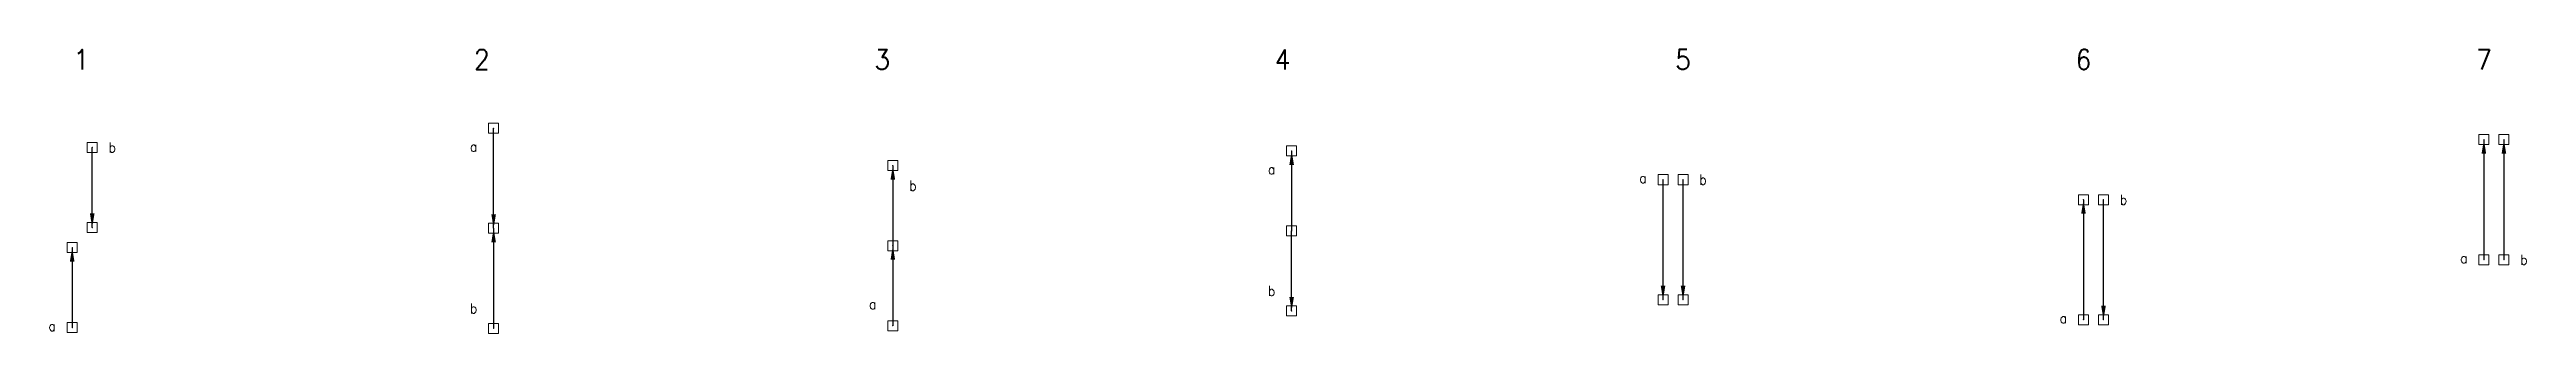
# Model space of a CAD drawing. Header units: millimetres. Extents: x -1416 to 1262, y -2157 to 113.
# Drawn here: x -1416 to -179, y -2157 to -2015 of the extents above; entities that cross this region are included whole.
import ezdxf

# ---------------------------------------------------------------- set-up
doc = ezdxf.new("R2010")
doc.units = ezdxf.units.MM
doc.header["$PDMODE"] = 64
doc.header["$PDSIZE"] = 5
doc.layers.get('0').update_dxf_attribs({"lineweight": 0, "true_color": 0xffffff})
doc.layers.add('labels - figures', color=7, linetype='Continuous', lineweight=140, true_color=0xffffff)
doc.styles.get("Standard").update_dxf_attribs({"font": ''})
doc.styles.add('textstyle103', font='')
doc.styles.add('textstyle104', font='')
doc.styles.add('textstyle115', font='')
doc.styles.add('textstyle146', font='')
doc.styles.add('textstyle148', font='')
doc.styles.add('textstyle149', font='')
doc.styles.add('textstyle161', font='')
doc.styles.add('textstyle174', font='')
doc.styles.add('textstyle175', font='')
doc.styles.add('textstyle176', font='')
doc.styles.add('textstyle25', font='')
doc.styles.add('textstyle26', font='')
doc.styles.add('textstyle35', font='')
doc.styles.add('textstyle36', font='')
doc.styles.add('textstyle37', font='')
doc.styles.add('textstyle38', font='')
doc.styles.add('textstyle39', font='')
doc.styles.add('textstyle93', font='')
doc.styles.add('textstyle94', font='')
doc.styles.add('textstyle95', font='')
doc.styles.add('textstyle96', font='')
doc.styles.get('Standard').set_extended_font_data('txt')
doc.styles.get('textstyle103').set_extended_font_data('Standard')
doc.styles.get('textstyle104').set_extended_font_data('Standard')
doc.styles.get('textstyle115').set_extended_font_data('Standard')
doc.styles.get('textstyle146').set_extended_font_data('Standard')
doc.styles.get('textstyle148').set_extended_font_data('Standard')
doc.styles.get('textstyle149').set_extended_font_data('Standard')
doc.styles.get('textstyle161').set_extended_font_data('Standard')
doc.styles.get('textstyle174').set_extended_font_data('Standard')
doc.styles.get('textstyle175').set_extended_font_data('Standard')
doc.styles.get('textstyle176').set_extended_font_data('Standard')
doc.styles.get('textstyle25').set_extended_font_data('Standard')
doc.styles.get('textstyle26').set_extended_font_data('Standard')
doc.styles.get('textstyle35').set_extended_font_data('Standard')
doc.styles.get('textstyle36').set_extended_font_data('Standard')
doc.styles.get('textstyle37').set_extended_font_data('Standard')
doc.styles.get('textstyle38').set_extended_font_data('Standard')
doc.styles.get('textstyle39').set_extended_font_data('Standard')
doc.styles.get('textstyle93').set_extended_font_data('Standard')
doc.styles.get('textstyle94').set_extended_font_data('Standard')
doc.styles.get('textstyle95').set_extended_font_data('Standard')
doc.styles.get('textstyle96').set_extended_font_data('Standard')
doc.dimstyles.get("Standard").update_dxf_attribs({"dimtxt": 2.5, "dimasz": 7, "dimexe": 5, "dimexo": 2.5, "dimgap": 2.5, "dimtad": 1, "dimtxsty": 'Standard', "dimcen": 2.5, "dimadec": 0, "dimazin": 0, "dimtfac": 1, "dimtmove": 0, "dimatfit": 3, "dimfxl": 1, "dimarcsym": 0})

msp = doc.modelspace()

# ---------------------------------------------------------------- texts
at = {"char_height": 5, "attachment_point": 5}
for s, insert, style in [('b', (-1384.6, -2063.9), 'textstyle103'), ('a', (-1204.1, -2063.5), 'textstyle38'), ('a', (-805.5, -2074.8), 'textstyle36'), ('a', (-620, -2079.2), 'textstyle25'), ('b', (-590, -2080), 'textstyle93'), ('b', (-984.7, -2083), 'textstyle95'), ('b', (-380, -2090), 'textstyle94'), ('a', (-210, -2119.2), 'textstyle39'), ('b', (-180, -2120), 'textstyle115'), ('b', (-805.5, -2135.6), 'textstyle96'), ('a', (-1414.6, -2153.1), 'textstyle37'), ('b', (-1204.1, -2144.3), 'textstyle104'), ('a', (-1004.7, -2142.2), 'textstyle35'), ('a', (-410, -2149.2), 'textstyle26')]:
    msp.add_mtext(s, dxfattribs=dict(at, insert=insert, style=style))
at = {"layer": 'labels - figures', "char_height": 10, "attachment_point": 5}
for s, insert, style in [('1', (-1400, -2020), 'textstyle146'), ('2', (-1200, -2020), 'textstyle149'), ('3', (-1000, -2020), 'textstyle148'), ('4', (-800, -2020), 'textstyle175'), ('5', (-600, -2020), 'textstyle174'), ('6', (-400, -2020), 'textstyle161'), ('7', (-200, -2020), 'textstyle176')]:
    msp.add_mtext(s, dxfattribs=dict(at, insert=insert, style=style))

# ---------------------------------------------------------------- linework, layer by layer
for p in [(-1194.1, -2054.3), (-1394.6, -2063.9), (-795.5, -2065.6), (-200, -2060), (-190, -2060), (-994.7, -2073), (-610, -2080), (-600, -2080), (-400, -2090), (-390, -2090), (-1394.6, -2103.9), (-1194.1, -2104.3), (-795.5, -2105.6), (-1404.6, -2113.9), (-994.7, -2113), (-200, -2120), (-190, -2120), (-610, -2140), (-600, -2140), (-1404.6, -2153.9), (-1194.1, -2154.3), (-994.7, -2153), (-795.5, -2145.6), (-400, -2150), (-390, -2150)]:
    msp.add_point(p)

msp.set_redraw_order([(e.dxf.handle, doc.entitydb.next_handle()) for e in msp.query("TEXT MTEXT ATTDEF DIMENSION ARC_DIMENSION")])  # texts and dimensions are drawn at this point

# ---------------------------------------------------------------- leaders
for points in [[(-1394.6, -2103.9), (-1394.6, -2063.9)], [(-1194.1, -2104.3), (-1194.1, -2054.3)], [(-795.5, -2065.6), (-795.5, -2105.6)], [(-200, -2060), (-200, -2120)], [(-190, -2060), (-190, -2120)], [(-994.7, -2073), (-994.7, -2113)], [(-610, -2140), (-610, -2080)], [(-600, -2140), (-600, -2080)], [(-400, -2090), (-400, -2150)], [(-390, -2150), (-390, -2090)], [(-1404.6, -2113.9), (-1404.6, -2153.9)], [(-1194.1, -2104.3), (-1194.1, -2154.3)], [(-994.7, -2113), (-994.7, -2153)], [(-795.5, -2145.6), (-795.5, -2105.6)]]:
    msp.add_leader(points, dimstyle='Standard')

doc.saveas('drawing.dxf')
